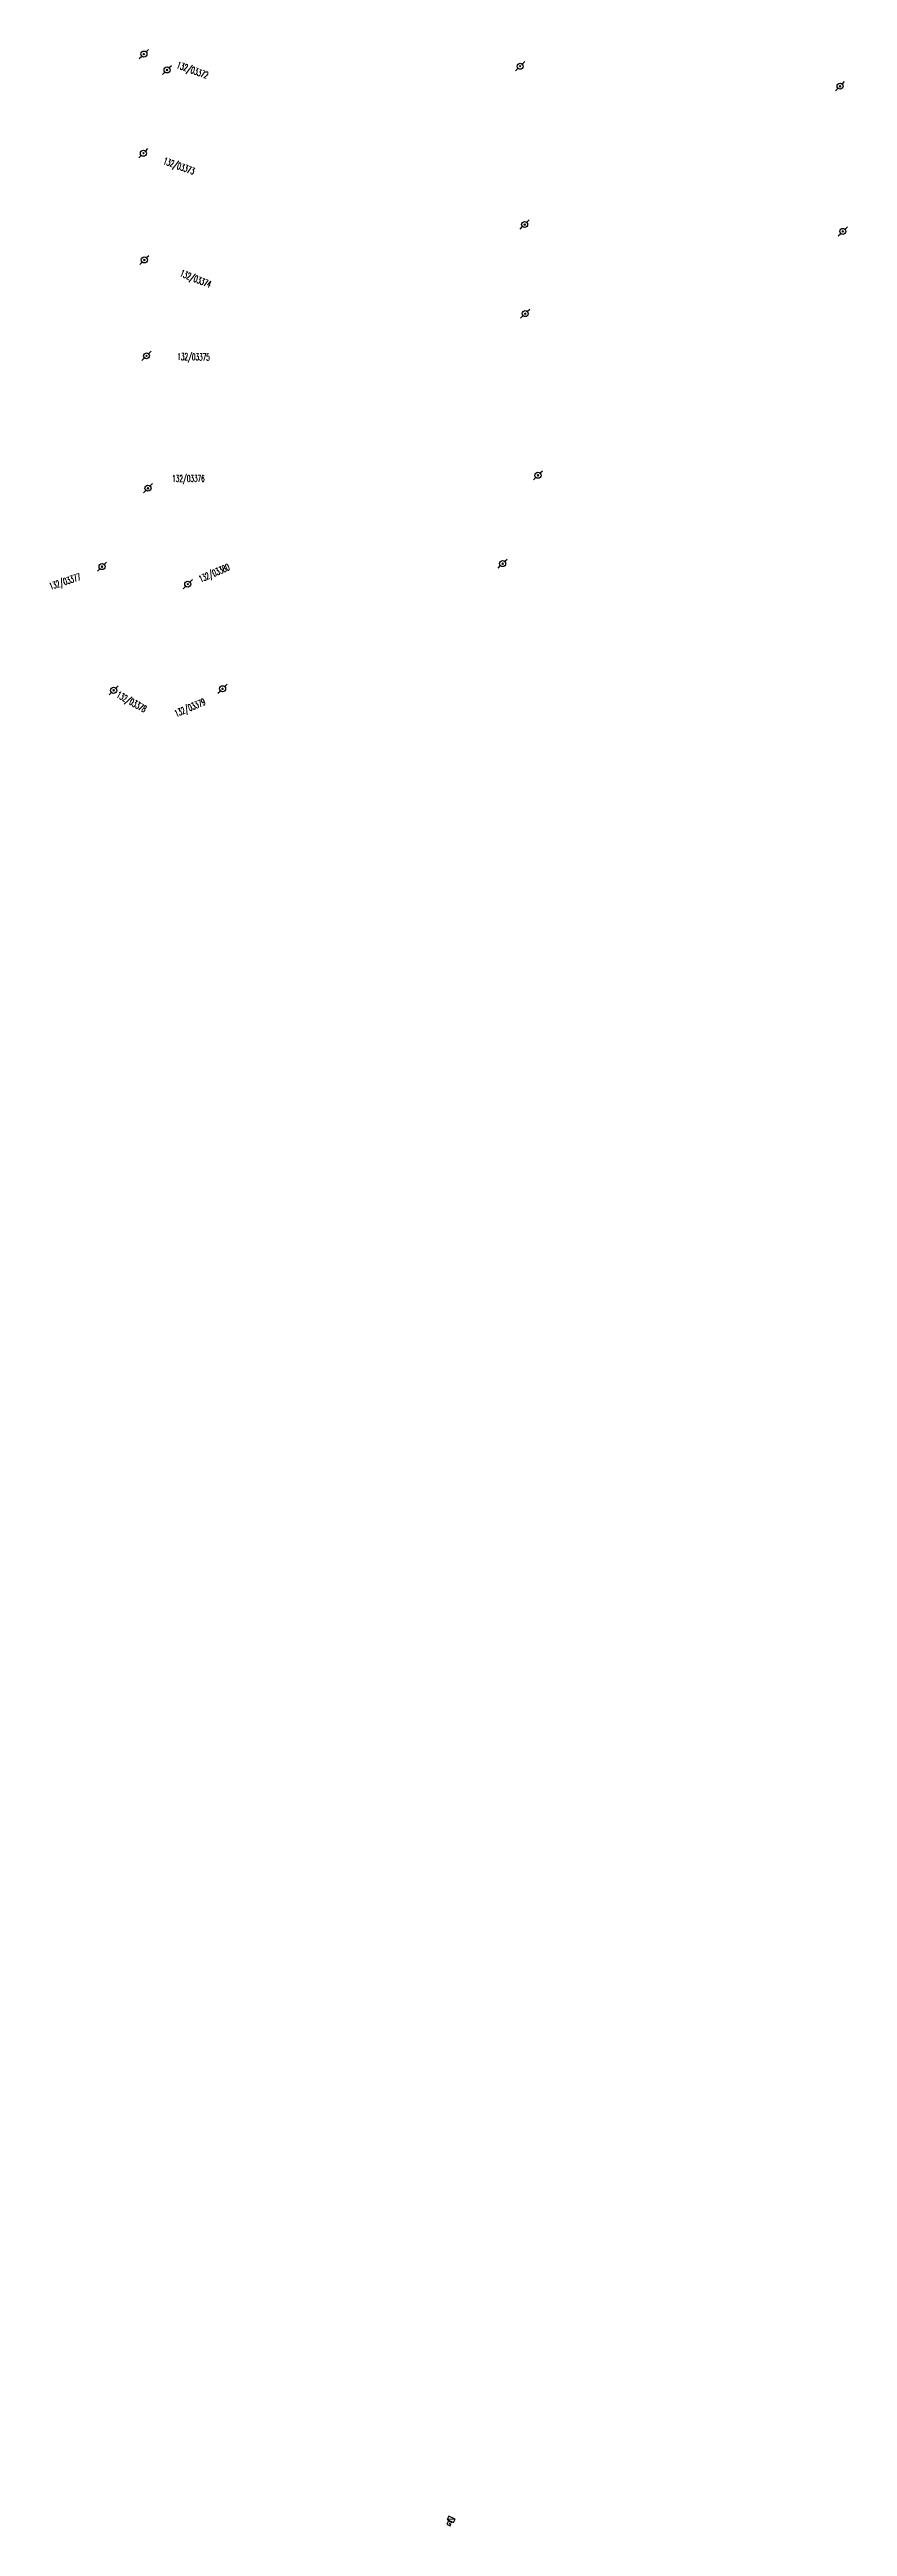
# Model space of a CAD drawing. Header units: millimetres. Extents: x 109000 to 109942, y 128247 to 128999.
# Drawn here: x 109767 to 109942, y 128454 to 128999 of the extents above; entities that cross this region are included whole.
import ezdxf

# ---------------------------------------------------------------- set-up
doc = ezdxf.new("R2010")
doc.units = ezdxf.units.MM
doc.layers.get('0').update_dxf_attribs({"linetype": 'CONTINUOUS'})
for name, color, linetype in [('W0432', 7, 'CONTINUOUS'), ('W0471', 7, 'CONTINUOUS'), ('W0473', 7, 'CONTINUOUS')]:
    doc.layers.add(name, color=color, linetype=linetype)
doc.styles.get("Standard").update_dxf_attribs({"font": 'romans.shx', "width": 0.85})

msp = doc.modelspace()

# ---------------------------------------------------------------- texts
at = {"layer": 'W0471', "linetype": 'Continuous', "width": 0.5}
for s, rotation, p in [('132/03372', 340.2198, (109794.66, 128994.75)), ('132/03373', 340.1423, (109791.68, 128973.65)), ('132/03374', 338.2186, (109795.36, 128948.95)), ('132/03375', 358.9683, (109794.9, 128930.46)), ('132/03376', 0.2137, (109793.79, 128903.6)), ('132/03380', 23.2969, (109800.03, 128881.46)), ('132/03377', 18.3762, (109767.03, 128879.85)), ('132/03378', 331.0437, (109781.36, 128856.29)), ('132/03379', 23.0399, (109794.68, 128851.85))]:
    msp.add_text(s, height=1.5, rotation=rotation, dxfattribs=at).set_placement(p)

# ---------------------------------------------------------------- blocks, each defined once
blk = doc.blocks.new('*U1')
at = {"flags": 128}
for points in [[(0.8, 0.8), (-0.8, 0.8)], [(-0.8, 0.8), (-0.8, 0)], [(0.8, 0.8), (-0.8, 0)], [(-0.8, 0), (0.8, 0)], [(0.8, 0), (0.8, 0.8)], [(-0.41, -0.17), (-0.41, -0.97)], [(-0.41, -0.97), (0.39, -0.97)], [(-0.4, -0.17), (0.4, -0.17)], [(-0.01, -0.57), (0.39, -0.57)], [(0.39, -0.97), (0.39, -0.57)]]:
    blk.add_lwpolyline(points, dxfattribs=at)
blk = doc.blocks.new('T473')
for p, q in [((-0.166667, 0.166667), (0.166667, -0.166667)), ((-0.166667, -0.166667), (0.166667, 0.166667)), ((0.500001, 0.500001), (1.000002, 1.000002)), ((-1.000002, -1.000002), (-0.500001, -0.500001))]:
    blk.add_line(p, q)
blk.add_ellipse((0, 0), major_axis=(0.471405, 0.471405), ratio=1, start_param=5.4977871438, end_param=11.780972451)

# ---------------------------------------------------------------- block references
at = {"layer": 'W0432', "rotation": 334.0829751074285}
msp.add_blockref('*U1', (109854.96, 128454.84), dxfattribs=at)
at = {"layer": 'W0473'}
for p in [(109787.56, 128997.78), (109792.66, 128994.29), (109870.31, 128995.11), (109940.65, 128990.72), (109787.47, 128975.96), (109871.28, 128960.27), (109941.26, 128958.75), (109787.66, 128952.47), (109871.4, 128940.66), (109788.14, 128931.36), (109788.47, 128902.24), (109874.22, 128905.08), (109778.37, 128884.98), (109866.44, 128885.64), (109797.22, 128881.11), (109780.92, 128857.74), (109804.86, 128858.09)]:
    msp.add_blockref('T473', p, dxfattribs=at)

msp.set_redraw_order([(e.dxf.handle, doc.entitydb.next_handle()) for e in msp.query("TEXT MTEXT ATTDEF DIMENSION ARC_DIMENSION")])  # texts and dimensions are drawn at this point

doc.saveas('drawing.dxf')
